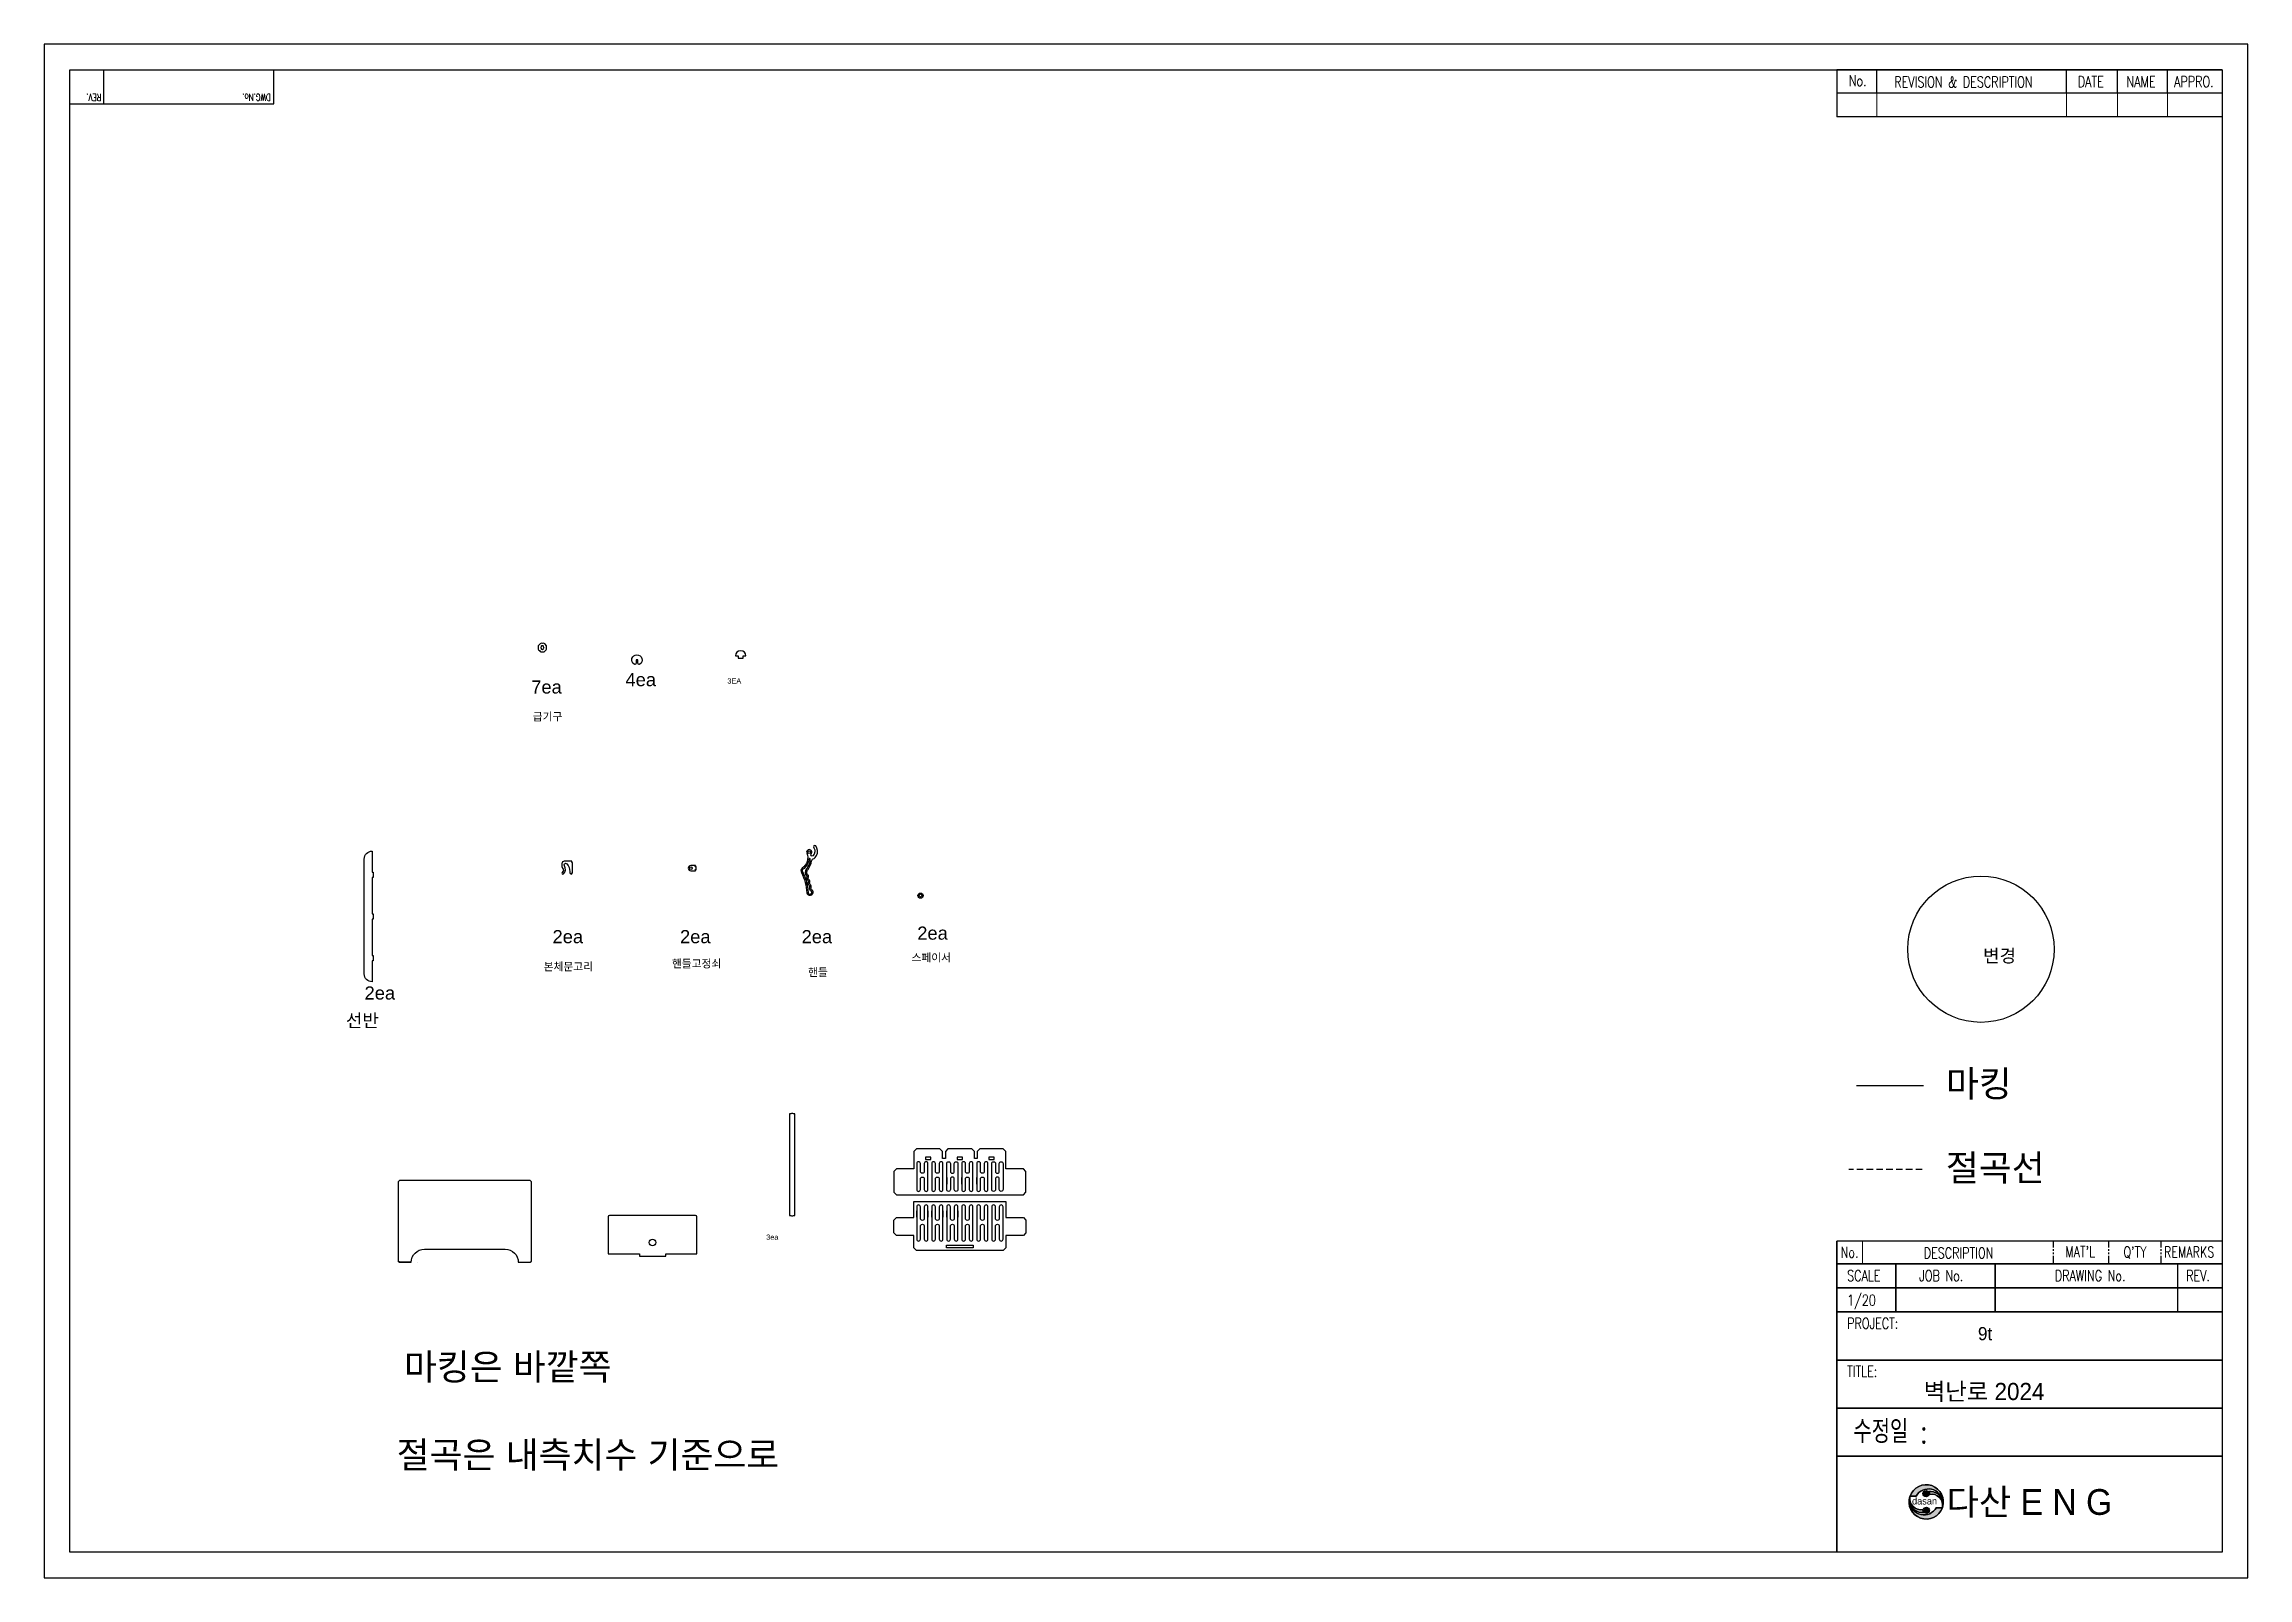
# Model space of a CAD drawing. Header units: millimetres. Extents: x -1 to 8400, y 0 to 17735.
# Drawn here: x 0 to 8400, y 5945 to 11791 of the extents above; entities that cross this region are included whole.
import ezdxf

# ---------------------------------------------------------------- set-up
doc = ezdxf.new("R2010")
doc.units = ezdxf.units.MM
doc.header["$LTSCALE"] = 10
for name, pattern in [('CENTER2', [1.125, 0.75, -0.125, 0.125, -0.125]), ('HIDDEN', [0.375, 0.25, -0.125]), ('HIDDEN2', [0.1875, 0.125, -0.0625]), ('PHANTOM2', [1.25, 0.625, -0.125, 0.125, -0.125, 0.125, -0.125])]:
    doc.linetypes.add(name, pattern=pattern)
for name, color, linetype in [('1', 1, 'CENTER2'), ('4', 4, 'PHANTOM2'), ('7', 7, 'Continuous'), ('9t', 5, 'Continuous'), ('절곡선', 1, 'HIDDEN2')]:
    doc.layers.add(name, color=color, linetype=linetype)
doc.styles.get("Standard").update_dxf_attribs({"font": 'arial.ttf', "height": 20})
doc.styles.add('TBOX', font='romans.shx', dxfattribs={"width": 0.75})
doc.styles.add('蜡屈1', font='')
doc.styles.add('번호', font='', dxfattribs={"height": 5})
doc.styles.add('부품명', font='', dxfattribs={"height": 30})
doc.styles.add('스타일1', font='romans.shx', dxfattribs={"width": 0.75, "bigfont": 'ghs.shx'})
doc.styles.add('재즈2', font='ENORBITB.TTF', dxfattribs={"height": 30})
doc.styles.get('蜡屈1').set_extended_font_data('HYHeadLine-Medium')
doc.styles.get('번호').set_extended_font_data('@HYnamL')
doc.styles.get('부품명').set_extended_font_data('GulimChe')

msp = doc.modelspace()

# ---------------------------------------------------------------- texts
at = {"color": 4, "ltscale": 5, "style": 'TBOX', "width": 0.75}
for s, p in [('REV.', (218.679, 11600.811)), ('DWG.No.', (863.484, 11600.811))]:
    msp.add_text(s, height=26.4988, rotation=180, dxfattribs=at).set_placement(p)
for s, height, p in [('No.', 41.5081, (6878.556, 11630.661)), ('REVISION & DESCRIPTION', 41.50808, (7052.185, 11625.738)), ('DATE', 41.5081, (7751.625, 11626.969)), ('NAME', 41.5081, (7937.567, 11626.969)), ('APPRO.', 41.5081, (8118.584, 11626.969))]:
    msp.add_text(s, height=height, dxfattribs=at).set_placement(p)
at = {"ltscale": 100, "style": '스타일1', "width": 0.75}
msp.add_text('수정일 : ', height=87.9076, dxfattribs=at).set_placement((6896.262, 6458.237))
at = {"layer": '1', "color": 2, "linetype": 'ByBlock', "ltscale": 100, "insert": (7390.69, 8340.886), "char_height": 50, "attachment_point": 1, "style": '재즈2'}
msp.add_mtext('{\\fGulim|b0|i0|c129|p50;변경}', dxfattribs=at)
at = {"layer": '4', "linetype": 'ByBlock', "insert": (7164.031, 6687.827), "char_height": 65.426, "attachment_point": 1, "line_spacing_factor": 2, "style": '蜡屈1'}
msp.add_mtext('{\\fGulim|b0|i0|c129|p50;벽난로 }2024', dxfattribs=at)
at = {"layer": '4', "linetype": 'ByBlock', "ltscale": 5, "insert": (7119.798, 6250.645), "char_height": 26.1704, "attachment_point": 1}
msp.add_mtext('{\\fCentury Gothic|b0|i0|c0|p34;dasan}', dxfattribs=at)
msp.add_mtext('{\\fCentury Gothic|b0|i0|c0|p34;dasan}', dxfattribs=at)
at = {"layer": '7', "color": 4, "linetype": 'HIDDEN', "ltscale": 100}
for s, p in [(' 마킹', (7210.045, 7778.529)), (' 마킹은 바깥쪽', (1332.642, 6698.931))]:
    msp.add_text(s, height=100, dxfattribs=at).set_placement(p)
at = {"layer": '7', "color": 1, "linetype": 'HIDDEN', "ltscale": 100}
msp.add_text(' 절곡선', height=100, dxfattribs=at).set_placement((7210.045, 7457.529))
at = {"layer": '7', "ltscale": 5, "style": 'TBOX', "width": 0.75}
for s, height, p in [('No.', 41.5081, (6847.81, 7165.02)), ('DESCRIPTION', 41.50808, (7164.343, 7162.32)), ("MAT'L", 41.5081, (7703.901, 7167.272)), ("Q'TY", 41.5081, (7925.416, 7166.022)), ('REMARKS', 41.5081, (8079.992, 7166.022)), ('SCALE', 41.5081, (6872.634, 7075.563)), ('JOB No.', 41.5081, (7147.047, 7075.563)), ('DRAWING No.', 41.50808, (7663.998, 7075.563)), ('REV.', 41.5081, (8164.776, 7075.563)), ('1/20', 41.5081, (6872.634, 6982.275)), ('PROJECT:', 41.5081, (6872.634, 6894.049)), ('TITLE:', 41.5081, (6872.634, 6710.857))]:
    msp.add_text(s, height=height, dxfattribs=at).set_placement(p)
at = {"layer": '7', "color": 6, "ltscale": 100, "style": '번호'}
msp.add_text('9t', height=50, dxfattribs=at).set_placement((7370.993, 6850.676))
at = {"layer": '7', "color": 1, "ltscale": 100}
msp.add_text('절곡은 내측치수 기준으로 ', height=100, dxfattribs=at).set_placement((1344.045, 6363.837))
at = {"layer": '7', "insert": (7215.689, 6283.039), "char_height": 98.139, "attachment_point": 1, "line_spacing_factor": 2, "style": '蜡屈1'}
msp.add_mtext(' 다산 E N G', dxfattribs=at)
at = {"layer": '9t', "color": 7, "ltscale": 100}
for s, p in [('7ea', (1856.829, 9315.414)), ('4ea', (2216.095, 9343.456)), ('2ea', (1938.051, 8363.737)), ('2ea', (2423.925, 8363.737)), ('2ea', (2887.305, 8363.737)), ('2ea', (3328.191, 8377.223)), ('2ea', (1221.525, 8149.063)), ('선반', (1150.391, 8044.193))]:
    msp.add_text(s, height=50, dxfattribs=at).set_placement(p)
at = {"layer": '9t', "color": 7, "ltscale": 10}
msp.add_text('3EA', height=20, dxfattribs=at).set_placement((2604.339, 9353.451))
at = {"layer": '9t', "color": 7, "ltscale": 100, "style": '부품명'}
msp.add_text('급기구', height=30, dxfattribs=at).set_placement((1862.726, 9212.291))
at = {"layer": '9t', "color": 7, "linetype": 'ByBlock', "ltscale": 100, "style": '부품명'}
for s, p in [('스페이서', (3306.268, 8293.633)), ('본체문고리', (1904.229, 8259.551)), ('핸들고정쇠', (2393.048, 8270.912)), ('핸들', (2912.049, 8237.862))]:
    msp.add_text(s, height=30, dxfattribs=at).set_placement(p)
at = {"layer": '9t', "color": 7, "linetype": 'ByBlock', "ltscale": 10}
msp.add_text('3ea', height=20, dxfattribs=at).set_placement((2752.473, 7233.342))

# ---------------------------------------------------------------- hatches: boundary and pattern name
at = {"layer": '4', "linetype": 'ByBlock', "ltscale": 5}
for color, points in [(5, [(7110.659, 6234.41, 0.38366721), (7164.485, 6193.764, -0.23678913), (7161.556, 6205.128, -0.52799931), (7111.833, 6254.784), (7111.583, 6254.784, 0.98499185), (7235.284, 6212.165), (7212.285, 6212.165, -0.7368642)]), (5, [(7110.659, 6234.41, 0.38366721), (7164.485, 6193.764, -0.23678913), (7161.556, 6205.128, -0.52799931), (7111.833, 6254.784), (7111.583, 6254.784, 0.98499185), (7235.284, 6212.165), (7212.285, 6212.165, -0.7368642)]), (1, [(7183.026, 6274.494, -0.23678913), (7185.955, 6263.13, -0.52799931), (7235.679, 6213.474), (7235.741, 6213.474, 0.99398517), (7112.027, 6256.093), (7135.226, 6256.093, -0.7368642), (7236.852, 6233.848, 0.38366721)]), (1, [(7183.026, 6274.494, -0.23678913), (7185.955, 6263.13, -0.52799931), (7235.679, 6213.474), (7235.741, 6213.474, 0.99398517), (7112.027, 6256.093), (7135.226, 6256.093, -0.7368642), (7236.852, 6233.848, 0.38366721)]), (1, [(7184.942, 6265.893, 1), (7161.388, 6265.893, 1)]), (1, [(7184.942, 6265.893, 1), (7161.388, 6265.893, 1)]), (5, [(7186.123, 6202.365, 1), (7162.57, 6202.365, 1)]), (5, [(7186.123, 6202.365, 1), (7162.57, 6202.365, 1)])]:
    msp.add_hatch(color=color, dxfattribs=at).paths.add_polyline_path(points)

# ---------------------------------------------------------------- linework, layer by layer
at = {"color": 4}
for p, q in [((227.489, 11562.969), (227.489, 11692.651)), ((8301.836, 11514.02), (6832.915, 11514.02))]:
    msp.add_line(p, q, dxfattribs=at)
for points in [[(97.806, 11562.969), (875.899, 11562.969), (875.899, 11692.651)], [(8301.836, 11692.651), (6832.915, 11692.651), (6832.915, 11514.02)]]:
    msp.add_lwpolyline(points, dxfattribs=at)
at = {"color": 4, "linetype": 'ByBlock'}
msp.add_lwpolyline([(8301.836, 7141.447), (6832.915, 7141.447), (8301.836, 7141.447), (6832.915, 7141.447)], dxfattribs=at)
at = {"layer": '1', "color": 2, "linetype": 'ByBlock', "ltscale": 100}
msp.add_circle((7382.596, 8340.886), 278.814, dxfattribs=at)
at = {"layer": '4', "color": 4}
for p, q in [((6986.027, 11603.335), (6986.027, 11692.651)), ((7708.73, 11603.335), (7708.73, 11692.651)), ((7902.856, 11603.335), (7902.856, 11692.651)), ((8093.338, 11603.335), (8093.338, 11692.651))]:
    msp.add_line(p, q, dxfattribs=at)
at = {"layer": '4', "color": 4, "ltscale": 5}
for p, q in [((7659.006, 7141.447), (7659.006, 7228.614)), ((7870.412, 7141.447), (7870.412, 7228.614)), ((8069.03, 7141.447), (8069.03, 7228.614))]:
    msp.add_line(p, q, dxfattribs=at)
at = {"layer": '4', "linetype": 'ByBlock', "ltscale": 5}
msp.add_line((8131.728, 7141.447), (8131.728, 6958.255), dxfattribs=at)
msp.add_line((8131.728, 7141.447), (8131.728, 6958.255), dxfattribs=at)
at = {"layer": '4', "color": 4, "linetype": 'ByBlock'}
for points in [[(7057.469, 6958.255), (7057.469, 7141.447)], [(7437.261, 6958.255), (7437.261, 7141.447)], [(8301.836, 7049.851), (6832.915, 7049.851)]]:
    msp.add_lwpolyline(points, close=True, dxfattribs=at)
at = {"layer": '4', "linetype": 'ByBlock'}
for points in [[(8301.836, 6775.062), (6832.915, 6775.062)], [(8301.836, 6591.869), (6832.915, 6591.869)], [(8301.836, 6408.676), (6832.915, 6408.676)]]:
    msp.add_lwpolyline(points, close=True, dxfattribs=at)
at = {"layer": '4', "color": 5, "linetype": 'ByBlock', "ltscale": 5}
for points in [[(7111.583, 6254.784, 0.98499185), (7235.284, 6212.165, -0.98499185)], [(7110.659, 6234.41, 0.38366721), (7164.485, 6193.764, -0.38366721)], [(7110.659, 6234.41, 0.7368642), (7212.285, 6212.165, -0.7368642)], [(7111.833, 6254.784, 0.52799931), (7161.556, 6205.128, -0.52799931)], [(7161.556, 6205.128, 0.23678913), (7164.485, 6193.764, -0.23678913)]]:
    msp.add_lwpolyline(points, format="xyb", close=True, dxfattribs=at)
at = {"layer": '4', "color": 1, "linetype": 'ByBlock', "ltscale": 5}
for points in [[(7235.741, 6213.474, 0.99398517), (7112.027, 6256.093, -0.99398517)], [(7236.852, 6233.848, 0.7368642), (7135.226, 6256.093, -0.7368642)], [(7236.852, 6233.848, 0.38366721), (7183.026, 6274.494, -0.38366721)], [(7185.955, 6263.13, 0.23678913), (7183.026, 6274.494, -0.23678913)], [(7235.679, 6213.474, 0.52799931), (7185.955, 6263.13, -0.52799931)]]:
    msp.add_lwpolyline(points, format="xyb", close=True, dxfattribs=at)
msp.add_lwpolyline([(7135.226, 6256.093), (7112.027, 6256.093)], close=True, dxfattribs=at)
at = {"layer": '4', "linetype": 'ByBlock', "ltscale": 5}
for points in [[(7212.285, 6212.165), (7235.284, 6212.165)], [(7235.741, 6213.474), (7235.679, 6213.474)]]:
    msp.add_lwpolyline(points, close=True, dxfattribs=at)
at = {"layer": '4', "color": 1, "linetype": 'ByBlock', "ltscale": 5}
msp.add_circle((7173.165, 6265.893), 11.777, dxfattribs=at)
msp.add_circle((7173.165, 6265.893), 11.777, dxfattribs=at)
at = {"layer": '4', "color": 5, "linetype": 'ByBlock', "ltscale": 5}
msp.add_circle((7174.346, 6202.365), 11.777, dxfattribs=at)
msp.add_circle((7174.346, 6202.365), 11.777, dxfattribs=at)
at = {"layer": '7', "color": 4}
msp.add_line((8301.836, 11603.335), (6832.915, 11603.335), dxfattribs=at)
at = {"layer": '7', "color": 4, "lineweight": 0, "ltscale": 100}
for p, q in [((6986.027, 11603.335), (6986.027, 11514.02)), ((7708.73, 11603.335), (7708.73, 11514.02)), ((7902.856, 11603.335), (7902.856, 11514.02)), ((8093.338, 11603.335), (8093.338, 11514.02)), ((6930.872, 7228.614), (6930.872, 7141.447))]:
    msp.add_line(p, q, dxfattribs=at)
at = {"layer": '7', "color": 4, "ltscale": 100}
msp.add_line((6908.045, 7821.529), (7164.045, 7821.529), dxfattribs=at)
at = {"layer": '7'}
for points in [[(0.045, 11790.837), (0.045, 5944.529), (8400.022, 5944.529), (8400.022, 11790.837)], [(97.806, 11692.651), (8301.836, 11692.651), (8301.836, 6042.291), (97.806, 6042.291)], [(8301.836, 6958.255), (6832.915, 6958.255)]]:
    msp.add_lwpolyline(points, close=True, dxfattribs=at)
msp.add_lwpolyline([(8301.836, 7228.614), (6832.915, 7228.614), (6832.915, 6042.291), (6832.915, 7228.614)], dxfattribs=at)
at = {"layer": '9t', "color": 7, "ltscale": 10}
for p, q in [((1424.498, 7459.443), (1424.498, 7459.443)), ((1782.498, 7459.443), (1782.498, 7459.443))]:
    msp.add_line(p, q, dxfattribs=at)
at = {"layer": '9t', "color": 7, "linetype": 'ByBlock', "ltscale": 100}
for p, q in [((3326.108, 7470.207), (3326.108, 7445.157)), ((3383.308, 7470.207), (3383.308, 7445.157)), ((3440.508, 7470.207), (3440.508, 7445.157)), ((3497.708, 7445.157), (3497.708, 7470.207)), ((3554.908, 7445.157), (3554.908, 7470.207)), ((3326.108, 7319.248), (3326.108, 7344.298)), ((3369.008, 7344.298), (3369.008, 7319.248)), ((3383.308, 7319.248), (3383.308, 7344.298)), ((3426.208, 7344.298), (3426.208, 7319.248)), ((3440.508, 7319.248), (3440.508, 7344.298)), ((3483.408, 7344.298), (3483.408, 7319.248)), ((3497.708, 7344.298), (3497.708, 7319.248)), ((3540.608, 7319.248), (3540.608, 7344.298)), ((3554.908, 7344.298), (3554.908, 7319.248)), ((3597.808, 7319.248), (3597.808, 7344.298))]:
    msp.add_line(p, q, dxfattribs=at)
at = {"layer": '9t', "color": 7, "ltscale": 100}
for points in [[(1907.549, 9475.564, -0.06413023), (1914.183, 9482.198, 0.05663671), (1915.652, 9485.745, -0.06413023), (1915.652, 9495.126, 0.05663671), (1914.183, 9498.673, -0.06413023), (1907.549, 9505.306, 0.05663671), (1904.003, 9506.775, -0.06413023), (1894.621, 9506.775, 0.05663671), (1891.075, 9505.306, -0.06413023), (1884.441, 9498.673, 0.05663671), (1882.972, 9495.126, -0.06413023), (1882.972, 9485.745, 0.05663671), (1884.441, 9482.198, -0.06413023), (1891.075, 9475.564, 0.05663671), (1894.621, 9474.095, -0.06413023), (1904.003, 9474.095, 0.05663671)], [(1902.752, 9494.335, -0.45141623), (1902.752, 9486.535, 0.24826757), (1902.487, 9485.835, -1.13389342), (1896.137, 9485.835, 0.24826757), (1895.873, 9486.535, -0.45141623), (1895.873, 9494.335, 0.24826757), (1896.137, 9495.035, -1.13389342), (1902.487, 9495.035, 0.24826757)], [(2013.033, 8671.482), (2013.033, 8671.482, 0.16227766), (2011.833, 8671.082, -0.8672954), (2011.133, 8671.782, 0.16227766), (2011.533, 8672.982), (2011.533, 8675.25, 0.41421356), (2010.533, 8676.25), (1982.918, 8676.25, 0.41421356), (1973.918, 8667.25), (1973.918, 8656.067, 0.1902478), (1976.345, 8649.919, -0.45359193), (1974.698, 8633.449, 0.98997462), (1980.408, 8627.853, 0.35546557), (1983.515, 8658.11, -1), (1992.217, 8666.566, -0.2333796), (2003.342, 8636.608, 0.41959569), (2011.533, 8626.714), (2011.533, 8629.784, 0.16227766), (2011.133, 8630.984, -0.8672954), (2011.833, 8631.684, 0.16227766), (2013.033, 8631.284), (2013.033, 8631.284, 0.41421356), (2014.033, 8632.284), (2014.033, 8670.482, 0.41421356)], [(2465.414, 8659.839, 1), (2465.414, 8639.839), (2481.971, 8639.839, 0.41421356), (2482.971, 8640.839), (2482.971, 8642.107, 0.26794919), (2482.471, 8642.973, -1.30322537), (2483.837, 8644.339, 0.26794919), (2484.703, 8643.839), (2484.971, 8643.839, 0.41421356), (2485.971, 8644.839), (2485.971, 8654.839, 0.41421356), (2484.971, 8655.839), (2484.703, 8655.839, 0.26794919), (2483.837, 8655.339, -1.30322537), (2482.471, 8656.705, 0.26794919), (2482.971, 8657.571), (2482.971, 8658.839, 0.41421356), (2481.971, 8659.839)]]:
    msp.add_lwpolyline(points, format="xyb", close=True, dxfattribs=at)
at = {"layer": '9t', "color": 7}
msp.add_lwpolyline([(2263.385, 9443.255), (2259.885, 9443.255), (2256.385, 9443.255), (2256.385, 9430.895, -0.60394166), (2248.552, 9426.776, -3.21873025), (2271.219, 9426.776, -0.60394166), (2263.385, 9430.895)], format="xyb", close=True, dxfattribs=at)
at = {"layer": '9t', "color": 7, "ltscale": 10}
msp.add_lwpolyline([(2635.172, 9458.592), (2645.172, 9458.592), (2645.172, 9449.592), (2665.172, 9449.592), (2665.172, 9458.592), (2675.172, 9458.592, 1)], format="xyb", close=True, dxfattribs=at)
at = {"layer": '9t', "color": 7, "linetype": 'ByBlock', "ltscale": 100}
for points in [[(2913.673, 8616.57, 0.26672497), (2913.413, 8621.543), (2912.488, 8622.608, -0.43644675), (2911.758, 8644.4, 0.12367412), (2924.962, 8677.053, -0.28955376), (2931.861, 8685.213, 0.14237378), (2939.054, 8690.01, 0.06806119), (2944.241, 8698.212, 0.28468363), (2941.22, 8735.059, 1), (2934.018, 8727.901, -0.35460296), (2930.74, 8696.452, -1), (2923.673, 8703.52, 1.76784539), (2907.039, 8707.664, -0.34779838), (2889.739, 8649.476, 0.42167681), (2887.057, 8633.2, -0.04472601), (2887.242, 8632.895, -0.10345916), (2906.837, 8556.095, 0.98139471), (2931.481, 8560.689, 0.24608136), (2928.679, 8564.389, -0.42222207), (2924.012, 8577.942, 0.38165674), (2922.288, 8584.377, -0.38165674), (2918.839, 8597.248, 0.38165674), (2917.115, 8603.684, -0.38212089)], [(2918.328, 8581.085, -0.32498456), (2913.764, 8598.12, 0.32498456), (2913.155, 8600.391, -0.32845653), (2908.659, 8617.602, 0.30030153), (2908.212, 8619.76, -0.40971938), (2907.932, 8647.641, 0.1442581), (2920.56, 8683.519, 0.43721264), (2917.486, 8686.673, 0.31301002), (2915.262, 8684.073, -0.21778203), (2892.606, 8645.38, 0.42195966), (2891.083, 8636.165, -0.04472601), (2891.731, 8635.097, -0.10288288), (2911.812, 8556.766, 0.88014915), (2926.652, 8558.582, 0.27328689), (2925.627, 8560.339, -0.37303443), (2918.937, 8578.813, 0.32498456)]]:
    msp.add_lwpolyline(points, format="xyb", close=True, dxfattribs=at)
at = {"layer": '9t', "color": 7, "linetype": 'ByBlock', "ltscale": 10}
for points in [[(1250.214, 8614.592), (1250.214, 8475.592), (1254.714, 8475.592), (1254.714, 8455.592), (1250.214, 8455.592), (1250.214, 8316.592), (1254.714, 8316.592), (1254.714, 8296.592), (1250.214, 8296.592), (1250.214, 8216.592, -0.41421356), (1220.214, 8246.592), (1220.214, 8684.592, -0.41421356), (1250.214, 8714.592), (1250.214, 8634.592), (1254.714, 8634.592), (1254.714, 8614.592)], [(2846.668, 7326.218, 0.4), (2856.668, 7326.218), (2861.668, 7326.218), (2861.668, 7713.218), (2856.668, 7713.218, 0.4), (2846.668, 7713.218), (2841.668, 7713.218), (2841.668, 7326.218)], [(3354.708, 7493.807, -1), (3340.408, 7493.807), (3340.408, 7523.857, 1), (3326.108, 7523.857), (3326.108, 7425.157, 1), (3340.408, 7425.157), (3340.408, 7465.207, -1), (3354.708, 7465.207), (3354.708, 7425.157, 1), (3369.008, 7425.157), (3369.008, 7523.857, 1), (3354.708, 7523.857)], [(3411.908, 7493.807, -1), (3397.608, 7493.807), (3397.608, 7523.857, 1), (3383.308, 7523.857), (3383.308, 7425.157, 1), (3397.608, 7425.157), (3397.608, 7465.207, -1), (3411.908, 7465.207), (3411.908, 7425.157, 1), (3426.208, 7425.157), (3426.208, 7523.857, 1), (3411.908, 7523.857)], [(3454.808, 7425.157, -1), (3440.508, 7425.157), (3440.508, 7523.857, -1), (3454.808, 7523.857), (3454.808, 7493.807, 1), (3469.108, 7493.807), (3469.108, 7523.857, -1), (3483.408, 7523.857), (3483.408, 7425.157, -1), (3469.108, 7425.157), (3469.108, 7465.207, 1), (3454.808, 7465.207)], [(3526.308, 7493.807, -1), (3512.008, 7493.807), (3512.008, 7523.857, 1), (3497.708, 7523.857), (3497.708, 7425.157, 1), (3512.008, 7425.157), (3512.008, 7465.207, -1), (3526.308, 7465.207), (3526.308, 7425.157, 1), (3540.608, 7425.157), (3540.608, 7523.857, 1), (3526.308, 7523.857)], [(3597.808, 7523.857, 1), (3583.508, 7523.857), (3583.508, 7493.807, -1), (3569.208, 7493.807), (3569.208, 7523.857, 1), (3554.908, 7523.857), (3554.908, 7425.157, 1), (3569.208, 7425.157), (3569.208, 7465.207, -1), (3583.508, 7465.207), (3583.508, 7425.157, 1), (3597.808, 7425.157)], [(3640.708, 7523.857, -1), (3655.008, 7523.857), (3655.008, 7425.157, -1), (3640.708, 7425.157), (3640.708, 7465.207, 1), (3626.408, 7465.207), (3626.408, 7425.157, -1), (3612.108, 7425.157), (3612.108, 7523.857, -1), (3626.408, 7523.857), (3626.408, 7493.807, 1), (3640.708, 7493.807)], [(2155.299, 7326.38, 0.41421356), (2150.299, 7321.38), (2150.299, 7179.48), (2269.299, 7179.48), (2269.299, 7170.48), (2319.299, 7170.48), (2369.299, 7170.48), (2369.299, 7179.48), (2488.299, 7179.48), (2488.299, 7321.38, 0.41421356), (2483.299, 7326.38)], [(3340.408, 7359.298, 1), (3326.108, 7359.298), (3326.108, 7235.598, 1), (3340.408, 7235.598), (3340.408, 7285.648, -1), (3354.708, 7285.648), (3354.708, 7235.598, 1), (3369.008, 7235.598), (3369.008, 7359.298, 1), (3354.708, 7359.298), (3354.708, 7314.248, -1), (3340.408, 7314.248)], [(3397.608, 7359.298, 1), (3383.308, 7359.298), (3383.308, 7235.598, 1), (3397.608, 7235.598), (3397.608, 7285.648, -1), (3411.908, 7285.648), (3411.908, 7235.598, 1), (3426.208, 7235.598), (3426.208, 7359.298, 1), (3411.908, 7359.298), (3411.908, 7314.248, -1), (3397.608, 7314.248)], [(3454.808, 7359.298, 1), (3440.508, 7359.298), (3440.508, 7235.598, 1), (3454.808, 7235.598), (3454.808, 7285.648, -1), (3469.108, 7285.648), (3469.108, 7235.598, 1), (3483.408, 7235.598), (3483.408, 7359.298, 1), (3469.108, 7359.298), (3469.108, 7314.248, -1), (3454.808, 7314.248)], [(3497.708, 7359.298), (3497.708, 7235.598, 1), (3512.008, 7235.598), (3512.008, 7285.648, -1), (3526.308, 7285.648), (3526.308, 7235.598, 1), (3540.608, 7235.598), (3540.608, 7359.298, 1), (3526.308, 7359.298), (3526.308, 7314.248, -1), (3512.008, 7314.248), (3512.008, 7359.298, 1)], [(3554.908, 7359.298), (3554.908, 7235.598, 1), (3569.208, 7235.598), (3569.208, 7285.648, -1), (3583.508, 7285.648), (3583.508, 7235.598, 1), (3597.808, 7235.598), (3597.808, 7359.298, 1), (3583.508, 7359.298), (3583.508, 7314.248, -1), (3569.208, 7314.248), (3569.208, 7359.298, 1)], [(3640.708, 7314.248, -1), (3626.408, 7314.248), (3626.408, 7359.298, 1), (3612.108, 7359.298), (3612.108, 7235.598, 1), (3626.408, 7235.598), (3626.408, 7285.648, -1), (3640.708, 7285.648), (3640.708, 7235.598, 1), (3655.008, 7235.598), (3655.008, 7359.298, 1), (3640.708, 7359.298)]]:
    msp.add_lwpolyline(points, format="xyb", close=True, dxfattribs=at)
for points in [[(3700.058, 7404.707), (3700.058, 7404.707), (3712.558, 7404.707), (3712.558, 7404.707), (3732.558, 7404.707), (3742.558, 7414.707), (3742.558, 7493.207), (3732.558, 7503.207), (3665.558, 7503.207), (3665.558, 7570.207), (3655.558, 7580.207), (3566.308, 7580.207), (3556.308, 7570.207), (3556.308, 7543.207), (3545.808, 7543.207), (3545.808, 7570.207), (3535.808, 7580.207), (3445.308, 7580.207), (3435.308, 7570.207), (3435.308, 7543.207), (3424.808, 7543.207), (3424.808, 7570.207), (3414.808, 7580.207), (3325.558, 7580.207), (3315.558, 7570.207), (3315.558, 7503.207), (3248.558, 7503.207), (3238.558, 7493.207), (3238.558, 7414.707), (3248.558, 7404.707), (3268.558, 7404.707), (3268.558, 7404.707), (3281.058, 7404.707), (3281.058, 7404.707), (3315.558, 7404.707), (3665.558, 7404.707)], [(3315.558, 7357.748), (3315.558, 7379.748), (3665.558, 7379.748), (3665.558, 7357.748), (3665.558, 7317.748), (3713.558, 7317.748), (3732.558, 7317.748), (3742.558, 7307.748), (3742.558, 7259.248), (3732.558, 7249.248), (3665.558, 7249.248), (3665.558, 7202.248), (3655.558, 7192.248), (3325.558, 7192.248), (3315.558, 7202.248), (3315.558, 7249.248), (3248.558, 7249.248), (3238.558, 7259.248), (3238.558, 7307.748), (3248.558, 7317.748), (3315.558, 7317.748)], [(3541.558, 7212.248), (3541.558, 7202.248), (3439.558, 7202.248), (3439.558, 7212.248)]]:
    msp.add_lwpolyline(points, close=True, dxfattribs=at)
at = {"layer": '9t', "color": 7, "ltscale": 10}
for points in [[(3359.558, 7548.207), (3359.558, 7539.207), (3379.558, 7539.207), (3379.558, 7548.207)], [(3480.558, 7548.207), (3480.558, 7539.207), (3500.558, 7539.207), (3500.558, 7548.207)], [(3601.558, 7548.207), (3601.558, 7539.207), (3621.558, 7539.207), (3621.558, 7548.207)], [(1424.498, 7147.443), (1424.498, 7147.443)]]:
    msp.add_lwpolyline(points, close=True, dxfattribs=at)
msp.add_lwpolyline([(1399.498, 7147.443), (1354.498, 7147.443), (1399.498, 7147.443, -0.41421356), (1449.498, 7197.443), (1757.498, 7197.443, -0.41421356), (1807.498, 7147.443), (1852.498, 7147.443), (1857.498, 7152.443), (1857.498, 7454.443), (1852.498, 7459.443), (1354.498, 7459.443), (1349.498, 7454.443), (1349.498, 7152.443), (1354.498, 7147.443), (1349.498, 7152.443)], format="xyb", dxfattribs=at)
at = {"layer": '9t', "color": 7, "linetype": 'ByBlock', "ltscale": 100}
for centre in [(2465.414, 8649.839), (2916.601, 8710.591), (3340.773, 8545.108)]:
    msp.add_circle(centre, 5.25, dxfattribs=at)
at = {"layer": '9t', "color": 7, "ltscale": 100}
msp.add_circle((3340.773, 8545.108), 10, dxfattribs=at)
at = {"layer": '9t', "color": 7, "linetype": 'ByBlock', "ltscale": 10}
msp.add_circle((2319.299, 7222.7), 12.5, dxfattribs=at)
at = {"layer": '절곡선', "linetype": 'HIDDEN', "ltscale": 10}
msp.add_line((7158.919, 7501.105), (6878.62, 7501.105), dxfattribs=at)

msp.set_redraw_order([(e.dxf.handle, doc.entitydb.next_handle()) for e in msp.query("TEXT MTEXT ATTDEF DIMENSION ARC_DIMENSION")])  # texts and dimensions are drawn at this point

doc.saveas('drawing.dxf')
